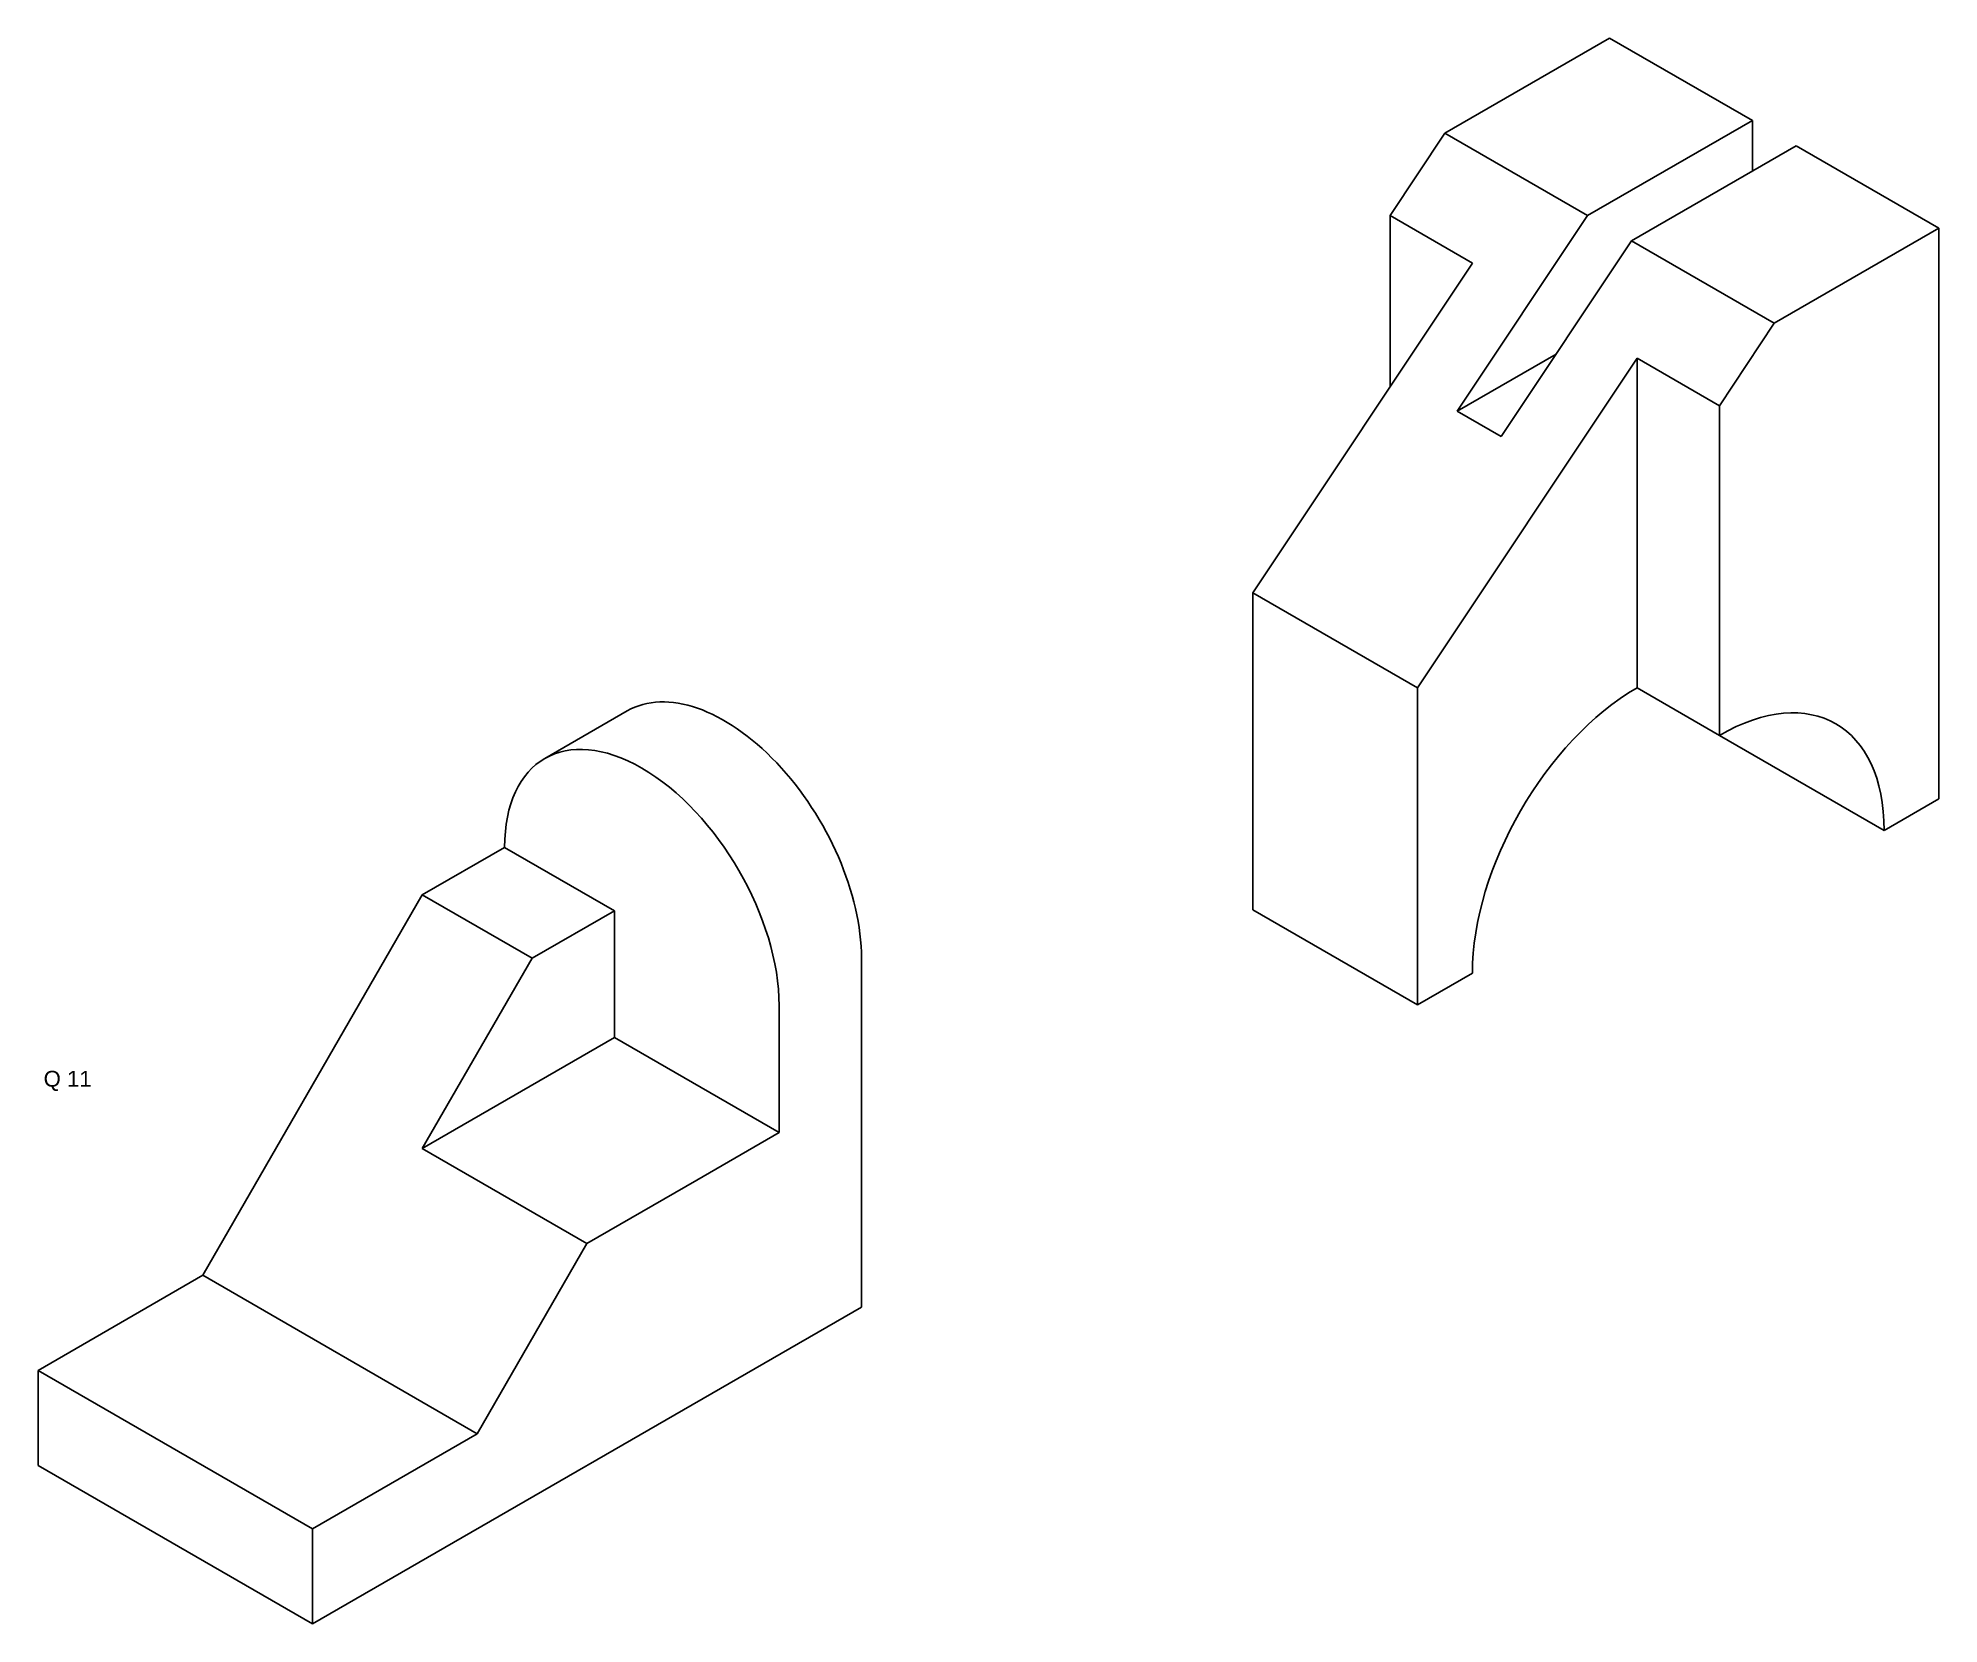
# Model space of a CAD drawing. Header units: millimetres. Extents: x 2896 to 6928, y 1723 to 3545.
# Drawn here: x 4531.9 to 4831.8, y 2541.1 to 2791.3 of the extents above; entities that cross this region are included whole.
import ezdxf

# ---------------------------------------------------------------- set-up
doc = ezdxf.new("R2010")
doc.units = ezdxf.units.MM
doc.styles.get("Standard").update_dxf_attribs({"font": 'arial.ttf'})

msp = doc.modelspace()

# ---------------------------------------------------------------- texts
at = {"insert": (4532.802, 2628.385), "char_height": 2.5, "attachment_point": 1}
msp.add_mtext_dynamic_manual_height_columns('Q 11', width=40.13986, gutter_width=12.5, heights=[0], dxfattribs=at)

# ---------------------------------------------------------------- linework, layer by layer
for p, q in [((4779.843, 2791.301), (4753.862, 2776.301)), ((4802.36, 2778.301), (4779.843, 2791.301)), ((4802.36, 2778.301), (4776.379, 2763.301)), ((4802.36, 2778.301), (4802.36, 2770.301)), ((4745.202, 2763.301), (4753.862, 2776.301)), ((4776.379, 2763.301), (4753.862, 2776.301)), ((4783.307, 2759.301), (4809.288, 2774.301)), ((4831.804, 2761.301), (4809.288, 2774.301)), ((4831.804, 2761.301), (4809.288, 2774.301)), ((4758.192, 2755.801), (4745.202, 2763.301)), ((4745.202, 2763.301), (4745.202, 2736.301)), ((4755.811, 2732.426), (4776.379, 2763.301)), ((4762.739, 2728.426), (4783.307, 2759.301)), ((4805.824, 2746.301), (4783.307, 2759.301)), ((4831.804, 2761.301), (4805.824, 2746.301)), ((4831.804, 2671.301), (4831.804, 2761.301)), ((4723.551, 2703.801), (4758.192, 2755.801)), ((4797.163, 2733.301), (4805.824, 2746.301)), ((4755.811, 2732.426), (4771.399, 2741.426)), ((4749.532, 2688.801), (4784.173, 2740.801)), ((4797.163, 2733.301), (4784.173, 2740.801)), ((4784.173, 2740.801), (4784.173, 2688.801)), ((4762.739, 2728.426), (4755.811, 2732.426)), ((4762.739, 2728.426), (4755.811, 2732.426)), ((4797.163, 2681.301), (4797.163, 2733.301)), ((4723.551, 2653.801), (4723.551, 2703.801)), ((4749.532, 2688.801), (4723.551, 2703.801)), ((4749.532, 2638.801), (4749.532, 2688.801)), ((4797.163, 2681.301), (4784.173, 2688.801)), ((4611.872, 2677.648), (4624.862, 2685.148)), ((4797.163, 2681.301), (4823.144, 2666.301)), ((4823.144, 2666.301), (4831.804, 2671.301)), ((4831.804, 2671.301), (4823.144, 2666.301)), ((4605.531, 2663.632), (4592.54, 2656.132)), ((4592.54, 2656.132), (4605.531, 2663.632)), ((4605.531, 2663.632), (4622.851, 2653.632)), ((4592.54, 2656.132), (4557.899, 2596.132)), ((4609.861, 2646.132), (4592.54, 2656.132)), ((4622.851, 2653.632), (4609.861, 2646.132)), ((4622.851, 2653.632), (4622.851, 2633.632)), ((4749.532, 2638.801), (4723.551, 2653.801)), ((4609.861, 2646.132), (4592.54, 2616.132)), ((4661.822, 2646.132), (4661.822, 2591.132)), ((4661.822, 2626.132), (4661.822, 2646.132)), ((4749.532, 2638.801), (4758.192, 2643.801)), ((4648.832, 2638.632), (4648.832, 2618.632)), ((4622.851, 2633.632), (4592.54, 2616.132)), ((4648.832, 2618.632), (4622.851, 2633.632)), ((4661.822, 2606.132), (4661.822, 2626.132)), ((4648.832, 2618.632), (4635.841, 2611.132)), ((4618.521, 2601.132), (4592.54, 2616.132)), ((4635.841, 2611.132), (4618.521, 2601.132)), ((4661.822, 2591.132), (4661.822, 2606.132)), ((4618.521, 2601.132), (4601.2, 2571.132)), ((4531.918, 2581.132), (4557.899, 2596.132)), ((4601.2, 2571.132), (4557.899, 2596.132)), ((4661.822, 2591.132), (4575.22, 2541.132)), ((4531.918, 2566.132), (4531.918, 2581.132)), ((4575.22, 2556.132), (4531.918, 2581.132)), ((4575.22, 2556.132), (4601.2, 2571.132)), ((4575.22, 2541.132), (4531.918, 2566.132)), ((4575.22, 2541.132), (4575.22, 2556.132))]:
    msp.add_line(p, q)
for centre, major_axis, start_param, end_param in [((4640.172, 2658.632), (15.309, -26.517), 7.0685835, 9.424778), ((4784.173, 2658.801), (-18.371, -31.82), 3.9269908, 5.4977871), ((4797.163, 2651.301), (-18.371, -31.82), 2.3561945, 3.9269908), ((4627.181, 2651.132), (15.309, -26.517), 7.0685835, 10.2101761)]:
    msp.add_ellipse(centre, major_axis=major_axis, ratio=0.5773503, start_param=start_param, end_param=end_param)

msp.set_redraw_order([(e.dxf.handle, doc.entitydb.next_handle()) for e in msp.query("TEXT MTEXT ATTDEF DIMENSION ARC_DIMENSION")])  # texts and dimensions are drawn at this point

doc.saveas('drawing.dxf')
